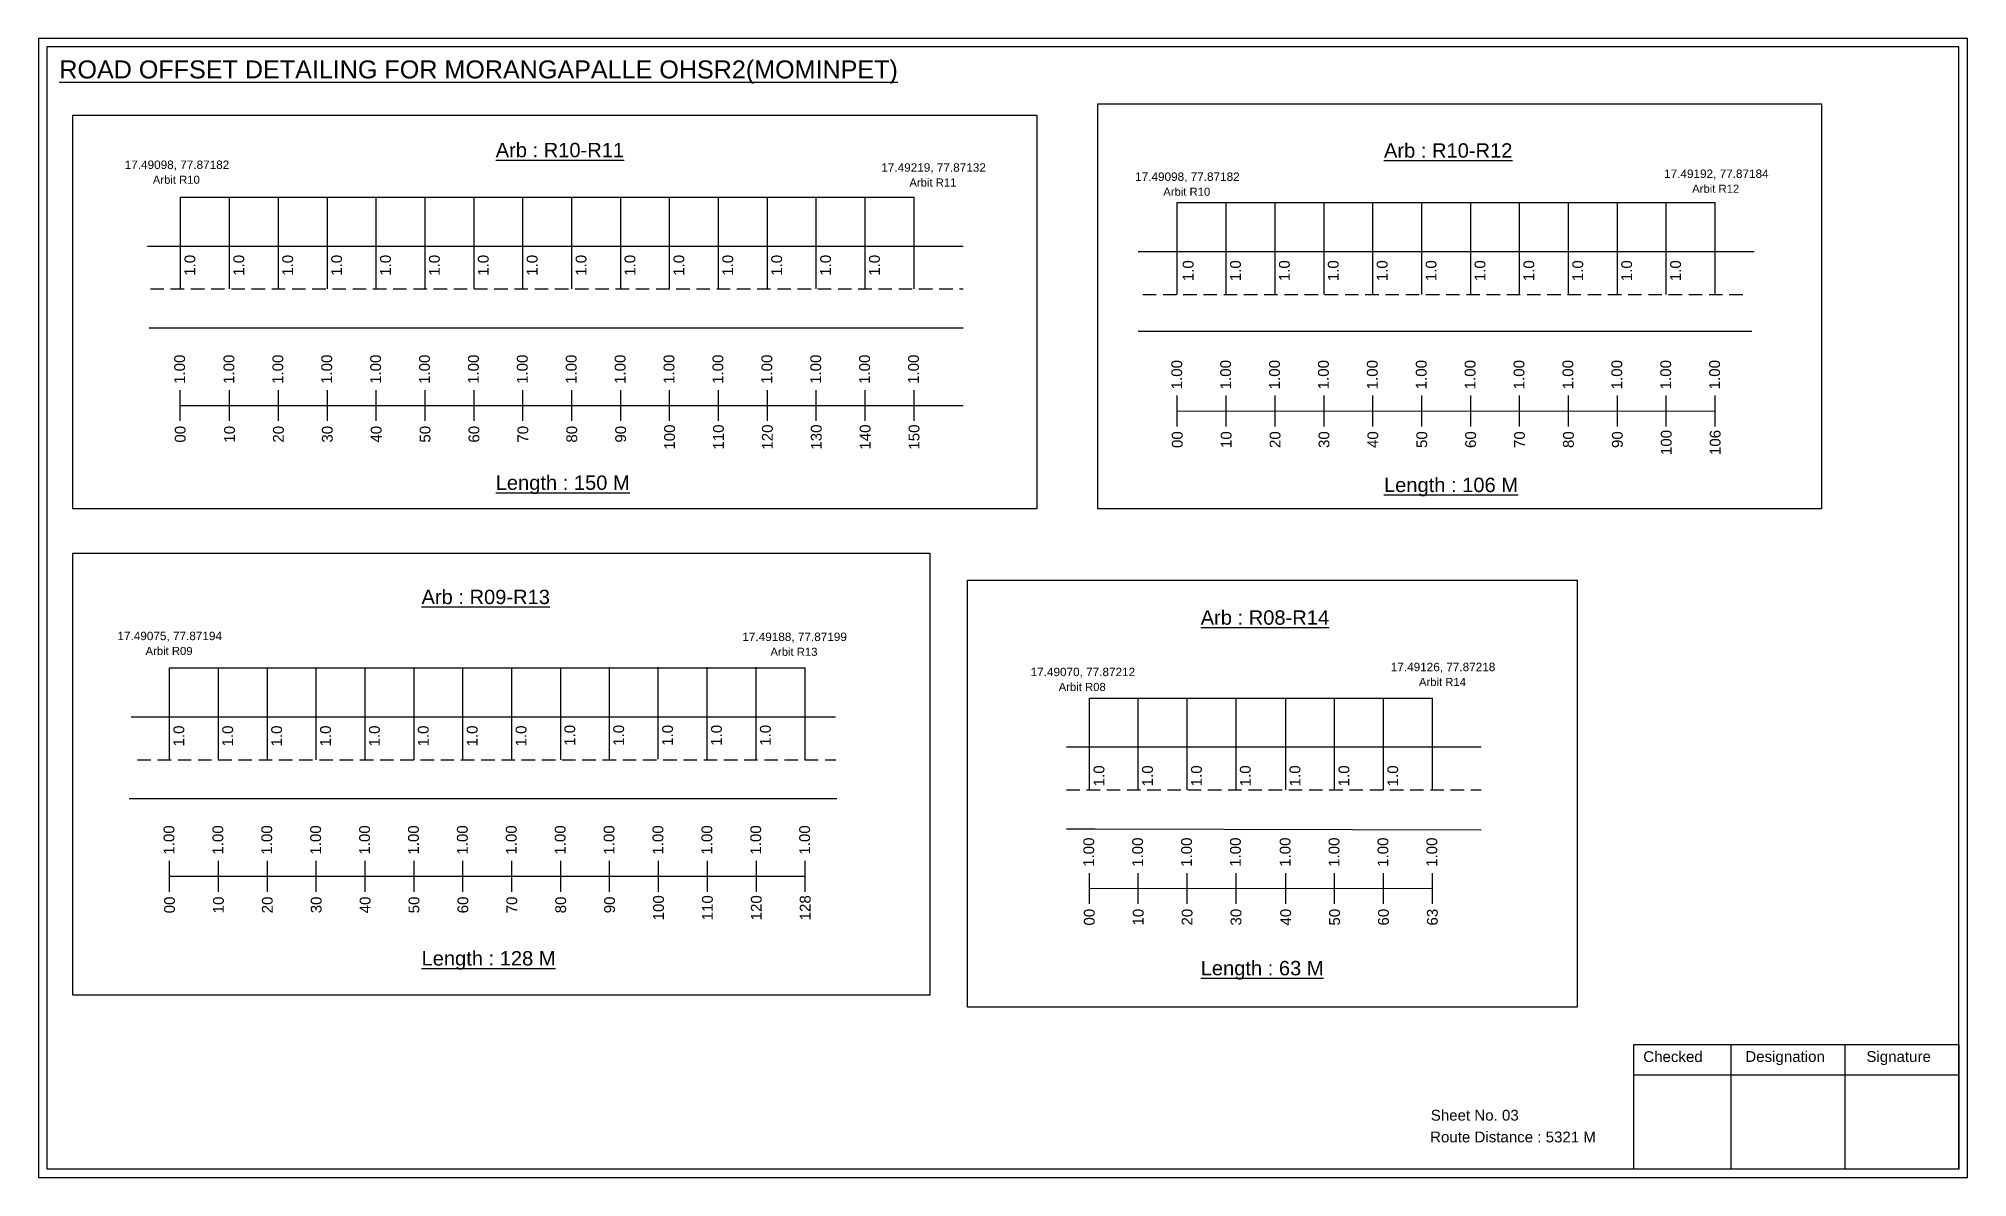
# Model space of a CAD drawing. Header units: inches. Extents: x 857 to 9621, y 2149 to 3662.
# Drawn here: x 5788 to 6325, y 2251 to 2568 of the extents above; entities that cross this region are included whole.
import ezdxf

# ---------------------------------------------------------------- set-up
doc = ezdxf.new("R2010")
doc.units = ezdxf.units.IN
doc.header["$MEASUREMENT"] = 0
doc.linetypes.add('DASHED2', pattern=[0.375, 0.25, -0.125])
for name, color, linetype in [('PDF_Geometry', 7, 'Continuous'), ('PDF_Text', 5, 'Continuous'), ('pipe', 5, 'Continuous')]:
    doc.layers.add(name, color=color, linetype=linetype)
doc.styles.add('PDF Arial', font='arial.ttf')
doc.styles.get("Standard").update_dxf_attribs({"font": 'arial.ttf'})

msp = doc.modelspace()

# ---------------------------------------------------------------- texts
at = {"color": 242, "true_color": 0xcd2027}
for s, height, p in [('%%UROAD OFFSET DETAILING FOR MORANGAPALLE OHSR2(MOMINPET)', 5, (5794.11, 2556.61)), ('%%UArb : R10-R11', 4, (5915.48, 2534.69)), ('%%UArb : R10-R12', 4, (6162.54, 2534.57)), ('%%ULength : 150 M', 4, (5915.48, 2442.19)), ('%%ULength : 106 M', 4, (6162.54, 2441.57)), ('%%UArb : R09-R13', 4, (5894.85, 2410.41)), ('%%UArb : R08-R14', 4, (6111.56, 2404.68)), ('%%ULength : 128 M', 4, (5894.85, 2309.91)), ('%%ULength : 63 M', 4, (6111.56, 2307.18))]:
    msp.add_text(s, height=height, dxfattribs=at).set_placement(p)
at = {"color": 5}
for s, height, p in [('17.49098, 77.87182', 2.34, (5812.29, 2531.43)), ('17.49219, 77.87132', 2.34, (6022.73, 2530.66)), ('Arbit R10', 2.246, (5820.11, 2527.31)), ('Arbit R11', 2.246, (6030.55, 2526.53)), ('17.49098, 77.87182', 2.34, (6093.32, 2528.11)), ('17.49192, 77.87184', 2.34, (6240.44, 2528.93)), ('Arbit R12', 2.246, (6248.26, 2524.81)), ('Arbit R10', 2.246, (6101.14, 2523.98)), ('17.49075, 77.87194', 2.34, (5810.27, 2400.39)), ('Arbit R09', 2.246, (5818.09, 2396.26)), ('17.49188, 77.87199', 2.34, (5984.08, 2400.15)), ('Arbit R13', 2.246, (5991.9, 2396.03)), ('17.49070, 77.87212', 2.34, (6064.25, 2390.38)), ('17.49126, 77.87218', 2.34, (6164.43, 2391.76)), ('Arbit R08', 2.246, (6072.07, 2386.26)), ('Arbit R14', 2.246, (6172.26, 2387.63))]:
    msp.add_text(s, height=height, dxfattribs=at).set_placement(p)
for p in [(5831.92, 2501.72), (5845.52, 2501.72), (5859.12, 2501.72), (5872.72, 2501.72), (5886.32, 2501.72), (5899.92, 2501.72), (5913.52, 2501.72), (5927.12, 2501.72), (5940.72, 2501.72), (5954.32, 2501.72), (5967.92, 2501.72), (5981.52, 2501.72), (5995.12, 2501.72), (6008.72, 2501.72), (6022.32, 2501.72), (6109.57, 2500.22), (6122.73, 2500.22), (6136.33, 2500.22), (6149.93, 2500.22), (6163.53, 2500.22), (6177.13, 2500.22), (6190.73, 2500.22), (6204.33, 2500.22), (6217.93, 2500.22), (6231.53, 2500.22), (6245.13, 2500.22), (5937.58, 2371), (5951.18, 2371), (5964.78, 2371), (5978.38, 2371), (5991.98, 2371), (5828.84, 2370.82), (5842.44, 2370.82), (5856.04, 2370.82), (5869.64, 2370.82), (5883.24, 2370.82), (5896.84, 2370.82), (5910.44, 2370.82), (5924.04, 2370.82), (6084.77, 2359.74), (6098.27, 2359.74), (6111.87, 2359.74), (6125.47, 2359.74), (6139.28, 2359.74), (6152.88, 2359.74), (6166.48, 2359.74)]:
    msp.add_text('1.0', height=3, rotation=90).set_placement(p)
at = {"color": 217, "true_color": 0x93278f}
for s, p in [('1.00', (5829.07, 2471.64)), ('1.00', (5842.78, 2471.64)), ('1.00', (5856.38, 2471.64)), ('1.00', (5869.98, 2471.64)), ('1.00', (5883.58, 2471.64)), ('1.00', (5897.18, 2471.64)), ('1.00', (5910.78, 2471.64)), ('1.00', (5924.38, 2471.64)), ('1.00', (5937.98, 2471.64)), ('1.00', (5951.58, 2471.64)), ('1.00', (5965.18, 2471.64)), ('1.00', (5978.78, 2471.64)), ('1.00', (5992.38, 2471.64)), ('1.00', (6005.98, 2471.64)), ('1.00', (6019.58, 2471.64)), ('1.00', (6033.18, 2471.64)), ('1.00', (6106.39, 2470.14)), ('1.00', (6119.99, 2470.14)), ('1.00', (6133.59, 2470.14)), ('1.00', (6147.19, 2470.14)), ('1.00', (6160.79, 2470.14)), ('1.00', (6174.39, 2470.14)), ('1.00', (6187.99, 2470.14)), ('1.00', (6201.59, 2470.14)), ('1.00', (6215.19, 2470.14)), ('1.00', (6228.79, 2470.14)), ('1.00', (6242.39, 2470.14)), ('1.00', (6255.99, 2470.14)), ('00', (5829.22, 2455.32)), ('10', (5842.93, 2455.32)), ('20', (5856.53, 2455.32)), ('30', (5870.13, 2455.32)), ('40', (5883.73, 2455.32)), ('50', (5897.33, 2455.32)), ('60', (5910.93, 2455.32)), ('70', (5924.53, 2455.32)), ('80', (5938.13, 2455.32)), ('90', (5951.73, 2455.32)), ('100', (5965.33, 2453.37)), ('110', (5978.93, 2453.37)), ('120', (5992.53, 2453.37)), ('130', (6006.13, 2453.37)), ('140', (6019.73, 2453.37)), ('150', (6033.33, 2453.37)), ('00', (6106.54, 2453.82)), ('10', (6120.14, 2453.82)), ('20', (6133.74, 2453.82)), ('30', (6147.34, 2453.82)), ('40', (6160.94, 2453.82)), ('50', (6174.54, 2453.82)), ('60', (6188.14, 2453.82)), ('70', (6201.74, 2453.82)), ('80', (6215.34, 2453.82)), ('90', (6228.94, 2453.82)), ('100', (6242.54, 2451.86)), ('106', (6256.14, 2451.86)), ('1.00', (5826.1, 2340.74)), ('1.00', (5839.7, 2340.74)), ('1.00', (5853.3, 2340.74)), ('1.00', (5866.9, 2340.74)), ('1.00', (5880.5, 2340.74)), ('1.00', (5894.1, 2340.74)), ('1.00', (5907.7, 2340.74)), ('1.00', (5921.3, 2340.74)), ('1.00', (5934.9, 2340.74)), ('1.00', (5948.5, 2340.74)), ('1.00', (5962.1, 2340.74)), ('1.00', (5975.7, 2340.74)), ('1.00', (5989.3, 2340.74)), ('1.00', (6002.9, 2340.74)), ('1.00', (6081.92, 2337.34)), ('1.00', (6095.52, 2337.34)), ('1.00', (6109.12, 2337.34)), ('1.00', (6122.72, 2337.34)), ('1.00', (6136.54, 2337.34)), ('1.00', (6150.14, 2337.34)), ('1.00', (6163.74, 2337.34)), ('1.00', (6177.34, 2337.34)), ('00', (5826.25, 2324.42)), ('10', (5839.85, 2324.42)), ('20', (5853.45, 2324.42)), ('30', (5867.05, 2324.42)), ('40', (5880.65, 2324.42)), ('50', (5894.25, 2324.42)), ('60', (5907.85, 2324.42)), ('70', (5921.45, 2324.42)), ('80', (5935.05, 2324.42)), ('90', (5948.65, 2324.42)), ('100', (5962.25, 2322.46)), ('110', (5975.85, 2322.46)), ('120', (5989.45, 2322.46)), ('128', (6003.05, 2322.46)), ('00', (6082.07, 2321.02)), ('10', (6095.67, 2321.02)), ('20', (6109.27, 2321.02)), ('30', (6122.87, 2321.02)), ('40', (6136.69, 2321.02)), ('50', (6150.29, 2321.02)), ('60', (6163.89, 2321.02)), ('63', (6177.49, 2321.02))]:
    msp.add_text(s, height=3, rotation=90, dxfattribs=at).set_placement(p)
for s, p in [('Sheet No. 03', (6175.55, 2266.77)), ('Route Distance : 5321 M', (6175.36, 2260.72))]:
    msp.add_text(s, height=3).set_placement(p)
at = {"layer": 'PDF_Text', "color": 7, "attachment_point": 7, "style": 'PDF Arial'}
for s, insert, char_height in [('Checked', (6234.65, 2283.02), 3.001), ('Designation', (6263.03, 2282.19), 3.0006), ('Signature', (6296.71, 2282.19), 3.001)]:
    msp.add_mtext(s, dxfattribs=dict(at, insert=insert, char_height=char_height))

# ---------------------------------------------------------------- linework, layer by layer
at = {"color": 5}
for p, q in [((5827.85, 2523.58), (6031.85, 2523.58)), ((6105.06, 2522.08), (6254.66, 2522.08)), ((5824.77, 2392.68), (6001.57, 2392.68)), ((6080.6, 2384.27), (6176.01, 2384.27))]:
    msp.add_line(p, q, dxfattribs=at)
for p, q in [((5827.85, 2498.05), (5827.85, 2523.58)), ((5841.45, 2498.05), (5841.45, 2523.58)), ((5855.05, 2498.05), (5855.05, 2523.58)), ((5868.65, 2498.05), (5868.65, 2523.58)), ((5882.25, 2498.05), (5882.25, 2523.58)), ((5895.85, 2498.05), (5895.85, 2523.58)), ((5909.45, 2498.05), (5909.45, 2523.58)), ((5923.05, 2498.05), (5923.05, 2523.58)), ((5936.65, 2498.05), (5936.65, 2523.58)), ((5950.25, 2498.05), (5950.25, 2523.58)), ((5963.85, 2498.05), (5963.85, 2523.58)), ((5977.45, 2498.05), (5977.45, 2523.58)), ((5991.05, 2498.05), (5991.05, 2523.58)), ((6004.65, 2498.05), (6004.65, 2523.58)), ((6018.25, 2498.05), (6018.25, 2523.58)), ((6031.85, 2498.05), (6031.85, 2523.58)), ((6105.06, 2496.54), (6105.06, 2522.08)), ((6118.66, 2496.54), (6118.66, 2522.08)), ((6132.26, 2496.54), (6132.26, 2522.08)), ((6145.86, 2496.54), (6145.86, 2522.08)), ((6159.46, 2496.54), (6159.46, 2522.08)), ((6173.06, 2496.54), (6173.06, 2522.08)), ((6186.66, 2496.54), (6186.66, 2522.08)), ((6200.26, 2496.54), (6200.26, 2522.08)), ((6213.86, 2496.54), (6213.86, 2522.08)), ((6227.46, 2496.54), (6227.46, 2522.08)), ((6241.06, 2496.54), (6241.06, 2522.08)), ((6254.66, 2496.54), (6254.66, 2522.08)), ((5818.66, 2509.93), (6045.45, 2509.93)), ((6094.18, 2508.43), (6265.54, 2508.43)), ((5819.12, 2487.24), (6045.45, 2487.21)), ((6264.85, 2486.24), (6094.18, 2486.24)), ((5824.77, 2367.14), (5824.77, 2392.68)), ((5838.37, 2367.14), (5838.37, 2392.68)), ((5851.97, 2367.14), (5851.97, 2392.68)), ((5865.57, 2367.14), (5865.57, 2392.68)), ((5879.17, 2367.14), (5879.17, 2392.68)), ((5892.77, 2367.14), (5892.77, 2392.68)), ((5906.37, 2367.14), (5906.37, 2392.68)), ((5919.97, 2367.14), (5919.97, 2392.68)), ((5933.57, 2367.14), (5933.57, 2392.68)), ((5947.11, 2367.32), (5947.11, 2392.86)), ((5960.71, 2367.32), (5960.71, 2392.86)), ((5974.31, 2367.32), (5974.31, 2392.86)), ((5987.91, 2367.32), (5987.91, 2392.86)), ((6001.57, 2367.14), (6001.57, 2392.68)), ((6080.6, 2358.74), (6080.6, 2384.27)), ((6094.2, 2358.74), (6094.2, 2384.27)), ((6107.8, 2358.74), (6107.8, 2384.27)), ((6121.4, 2358.74), (6121.4, 2384.27)), ((6135.21, 2358.74), (6135.21, 2384.27)), ((6148.81, 2358.74), (6148.81, 2384.27)), ((6162.41, 2358.74), (6162.41, 2384.27)), ((6176.01, 2358.74), (6176.01, 2384.27)), ((5814.07, 2379.03), (6009.95, 2379.03)), ((6189.61, 2370.62), (6074.19, 2370.62)), ((5813.53, 2356.34), (6010.36, 2356.38)), ((6074.19, 2347.94), (6082.25, 2347.94)), ((6082.25, 2347.94), (6189.61, 2347.64))]:
    msp.add_line(p, q)
at = {"linetype": 'DASHED2', "ltscale": 15}
for p, q in [((5819.45, 2498.09), (6045.45, 2498.05)), ((6095.45, 2496.54), (6263.06, 2496.54)), ((5815.82, 2367.14), (6010.1, 2367.14)), ((6074.19, 2358.74), (6189.61, 2358.74))]:
    msp.add_line(p, q, dxfattribs=at)
at = {"color": 217, "true_color": 0x93278f}
for p, q in [((5827.75, 2461.35), (5827.75, 2469.9)), ((5841.45, 2461.35), (5841.45, 2469.9)), ((5855.05, 2461.35), (5855.05, 2469.9)), ((5868.65, 2461.35), (5868.65, 2469.9)), ((5882.25, 2461.35), (5882.25, 2469.9)), ((5895.85, 2461.35), (5895.85, 2469.9)), ((5909.45, 2461.35), (5909.45, 2469.9)), ((5923.05, 2461.35), (5923.05, 2469.9)), ((5936.65, 2461.35), (5936.65, 2469.9)), ((5950.25, 2461.35), (5950.25, 2469.9)), ((5963.85, 2461.35), (5963.85, 2469.9)), ((5977.45, 2461.35), (5977.45, 2469.9)), ((5991.05, 2461.35), (5991.05, 2469.9)), ((6004.65, 2461.35), (6004.65, 2469.9)), ((6018.25, 2461.35), (6018.25, 2469.9)), ((6031.85, 2461.35), (6031.85, 2469.9)), ((6105.06, 2459.84), (6105.06, 2468.4)), ((6118.66, 2459.84), (6118.66, 2468.4)), ((6132.26, 2459.84), (6132.26, 2468.4)), ((6145.86, 2459.84), (6145.86, 2468.4)), ((6159.46, 2459.84), (6159.46, 2468.4)), ((6173.06, 2459.84), (6173.06, 2468.4)), ((6186.66, 2459.84), (6186.66, 2468.4)), ((6200.26, 2459.84), (6200.26, 2468.4)), ((6213.86, 2459.84), (6213.86, 2468.4)), ((6227.46, 2459.84), (6227.46, 2468.4)), ((6241.06, 2459.84), (6241.06, 2468.4)), ((6254.66, 2459.84), (6254.66, 2468.4)), ((5827.85, 2465.62), (6045.45, 2465.66)), ((6105.06, 2464.11), (6254.66, 2464.14)), ((5824.77, 2330.44), (5824.77, 2339)), ((5824.77, 2334.71), (6001.57, 2334.77)), ((5838.37, 2330.44), (5838.37, 2339)), ((5851.97, 2330.44), (5851.97, 2339)), ((5865.57, 2330.44), (5865.57, 2339)), ((5879.17, 2330.44), (5879.17, 2339)), ((5892.77, 2330.44), (5892.77, 2339)), ((5906.37, 2330.44), (5906.37, 2339)), ((5919.97, 2330.44), (5919.97, 2339)), ((5933.57, 2330.44), (5933.57, 2339)), ((5947.17, 2330.44), (5947.17, 2339)), ((5960.77, 2330.44), (5960.77, 2339)), ((5974.37, 2330.44), (5974.37, 2339)), ((5987.97, 2330.44), (5987.97, 2339)), ((6001.57, 2330.44), (6001.57, 2339)), ((6080.6, 2327.04), (6080.6, 2335.6)), ((6094.2, 2327.04), (6094.2, 2335.6)), ((6107.8, 2327.04), (6107.8, 2335.6)), ((6121.4, 2327.04), (6121.4, 2335.6)), ((6135.21, 2327.04), (6135.21, 2335.6)), ((6148.81, 2327.04), (6148.81, 2335.6)), ((6162.41, 2327.04), (6162.41, 2335.6)), ((6176.01, 2327.04), (6176.01, 2335.6)), ((6080.6, 2331.31), (6176.01, 2331.38))]:
    msp.add_line(p, q, dxfattribs=at)
for points in [[(6082.97, 2549.56), (6284.2, 2549.56), (6284.2, 2436.88), (6082.97, 2436.88)], [(5797.87, 2546.4), (6065.95, 2546.4), (6065.95, 2436.88), (5797.87, 2436.88)], [(6046.67, 2417.11), (6216.29, 2417.11), (6216.29, 2298.29), (6046.67, 2298.29)]]:
    msp.add_lwpolyline(points, close=True)
at = {"layer": 'PDF_Geometry'}
for points in [[(5788.34, 2567.69), (5788.34, 2250.97), (6324.81, 2250.97), (6324.81, 2567.69)], [(5790.66, 2565.36), (5790.66, 2253.39), (6322.39, 2253.39), (6322.39, 2565.36)]]:
    msp.add_lwpolyline(points, close=True, dxfattribs=at)
at = {"layer": 'PDF_Geometry', "color": 242, "true_color": 0xcc1f26}
msp.add_lwpolyline([(6322.39, 2253.3), (6232.05, 2253.3), (6232.05, 2287.91), (6322.39, 2287.91)], close=True, dxfattribs=at)
for points in [[(6259.03, 2287.91), (6259.03, 2253.3)], [(6290.76, 2287.91), (6290.76, 2253.3)], [(6232.05, 2279.54), (6322.39, 2279.54)]]:
    msp.add_lwpolyline(points, dxfattribs=at)
at = {"layer": 'pipe', "color": 0}
msp.add_lwpolyline([(5797.87, 2424.54), (6036.19, 2424.54), (6036.19, 2301.68), (5797.87, 2301.68)], close=True, dxfattribs=at)

msp.set_redraw_order([(e.dxf.handle, doc.entitydb.next_handle()) for e in msp.query("TEXT MTEXT ATTDEF DIMENSION ARC_DIMENSION")])  # texts and dimensions are drawn at this point

doc.saveas('drawing.dxf')
